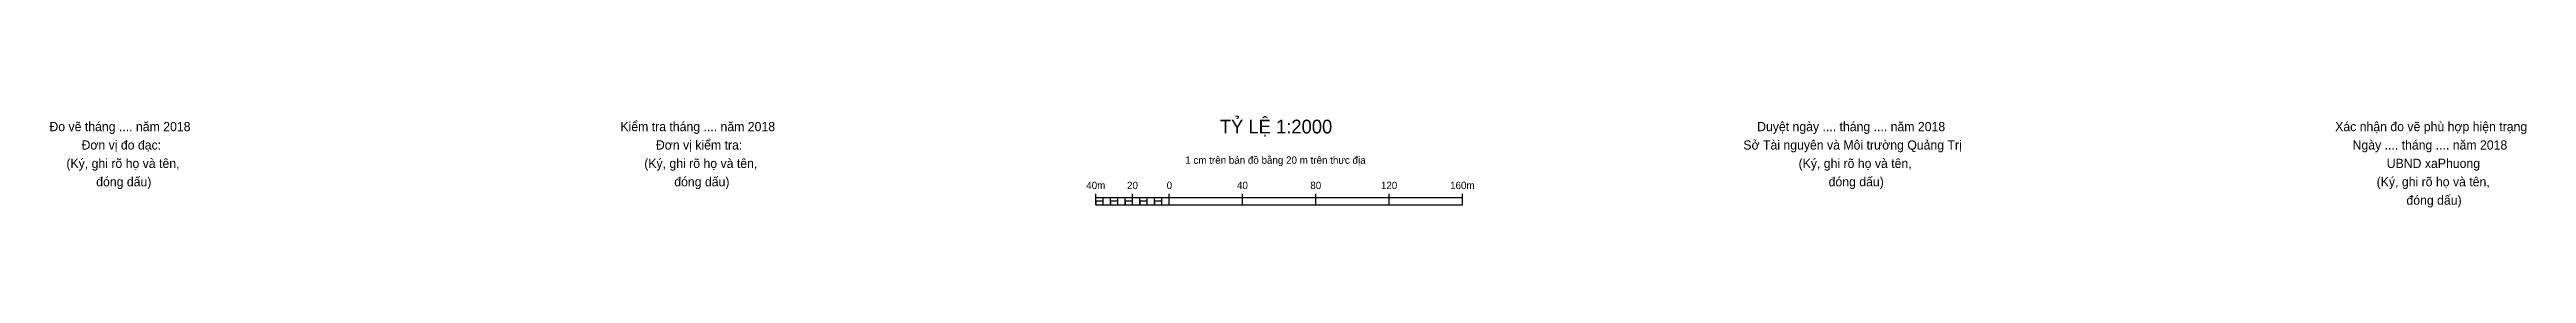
# Model space of a CAD drawing. Extents: x 545470 to 547709, y 1845371 to 1846515.
# Drawn here: x 545470 to 546551, y 1845382 to 1845422 of the extents above; entities that cross this region are included whole.
import ezdxf

# ---------------------------------------------------------------- set-up
doc = ezdxf.new("R2010")
doc.units = 0
doc.layers.add('Level 63', color=7, linetype='Continuous')

msp = doc.modelspace()

# ---------------------------------------------------------------- texts
at = {"layer": 'Level 63'}
for s, height, p in [(' Đo vẽ tháng .... năm 2018 ', 4, (545468.3, 1845415)), (' Kiểm tra tháng .... năm 2018 ', 4, (545717.5, 1845415)), ('TỶ LỆ 1:2000', 6, (545980.6, 1845414)), ('Duyệt ngày .... tháng .... năm 2018 ', 4, (546215.1, 1845415)), ('Xác nhận đo vẽ phù hợp hiện trạng', 4, (546467.4, 1845415)), (' (Ký, ghi rõ họ và tên,', 4, (545475.7, 1845399)), (' Đơn vị đo đạc: ', 4, (545482.3, 1845407)), (' (Ký, ghi rõ họ và tên,', 4, (545727.9, 1845399)), (' Đơn vị kiểm tra: ', 4, (545733, 1845407)), ('1 cm trên bản đồ bằng 20 m trên thực địa', 3.2, (545965.5, 1845400.8)), ('Sở Tài nguyên và Môi trường Quảng Trị', 4, (546209.1, 1845407)), ('(Ký, ghi rõ họ và tên,', 4, (546233.2, 1845399)), ('Ngày .... tháng .... năm 2018 ', 4, (546475, 1845407)), ('UBND xaPhuong', 4, (546489.9, 1845399)), (' đóng dấu)', 4, (545488.7, 1845391)), (' đóng dấu)', 4, (545741, 1845391)), ('40m', 3.2, (545922.3, 1845389.8)), ('20', 3.2, (545940.1, 1845389.8)), ('0', 3.2, (545957.4, 1845389.8)), ('40', 3.2, (545988.1, 1845389.8)), ('80', 3.2, (546020.1, 1845389.8)), ('120', 3.2, (546050.9, 1845389.8)), ('160m', 3.2, (546081.1, 1845389.8)), ('đóng dấu)', 4, (546246.3, 1845391)), ('(Ký, ghi rõ họ và tên,', 4, (546485.5, 1845391)), ('đóng dấu)', 4, (546498.5, 1845383))]:
    msp.add_text(s, height=height, dxfattribs=at).set_placement(p)

# ---------------------------------------------------------------- linework, layer by layer
at = {"layer": 'Level 63'}
for p, q in [((545926.5, 1845383), (545926.5, 1845387.8)), ((545926.5, 1845386.2), (546086.5, 1845386.2)), ((545926.5, 1845383), (546086.5, 1845383)), ((545929.7, 1845383), (545929.7, 1845386.2)), ((545932.9, 1845383), (545932.9, 1845386.2)), ((545936.1, 1845383), (545936.1, 1845386.2)), ((545939.3, 1845383), (545939.3, 1845386.2)), ((545942.5, 1845383), (545942.5, 1845387.8)), ((545945.7, 1845383), (545945.7, 1845386.2)), ((545948.9, 1845383), (545948.9, 1845386.2)), ((545952.1, 1845383), (545952.1, 1845386.2)), ((545955.3, 1845383), (545955.3, 1845386.2)), ((545958.5, 1845383), (545958.5, 1845387.8)), ((545990.5, 1845383), (545990.5, 1845387.8)), ((546022.5, 1845383), (546022.5, 1845387.8)), ((546054.5, 1845383), (546054.5, 1845387.8)), ((546086.5, 1845383), (546086.5, 1845387.8))]:
    msp.add_line(p, q, dxfattribs=at)
for points in [[(545926.5, 1845383), (545929.7, 1845383), (545929.7, 1845384.6), (545926.5, 1845384.6)], [(545932.9, 1845383), (545936.1, 1845383), (545936.1, 1845384.6), (545932.9, 1845384.6)], [(545939.3, 1845383), (545942.5, 1845383), (545942.5, 1845384.6), (545939.3, 1845384.6)], [(545945.7, 1845383), (545948.9, 1845383), (545948.9, 1845384.6), (545945.7, 1845384.6)], [(545952.1, 1845383), (545955.3, 1845383), (545955.3, 1845384.6), (545952.1, 1845384.6)]]:
    msp.add_lwpolyline(points, close=True, dxfattribs=at)

msp.set_redraw_order([(e.dxf.handle, doc.entitydb.next_handle()) for e in msp.query("TEXT MTEXT ATTDEF DIMENSION ARC_DIMENSION")])  # texts and dimensions are drawn at this point

doc.saveas('drawing.dxf')
